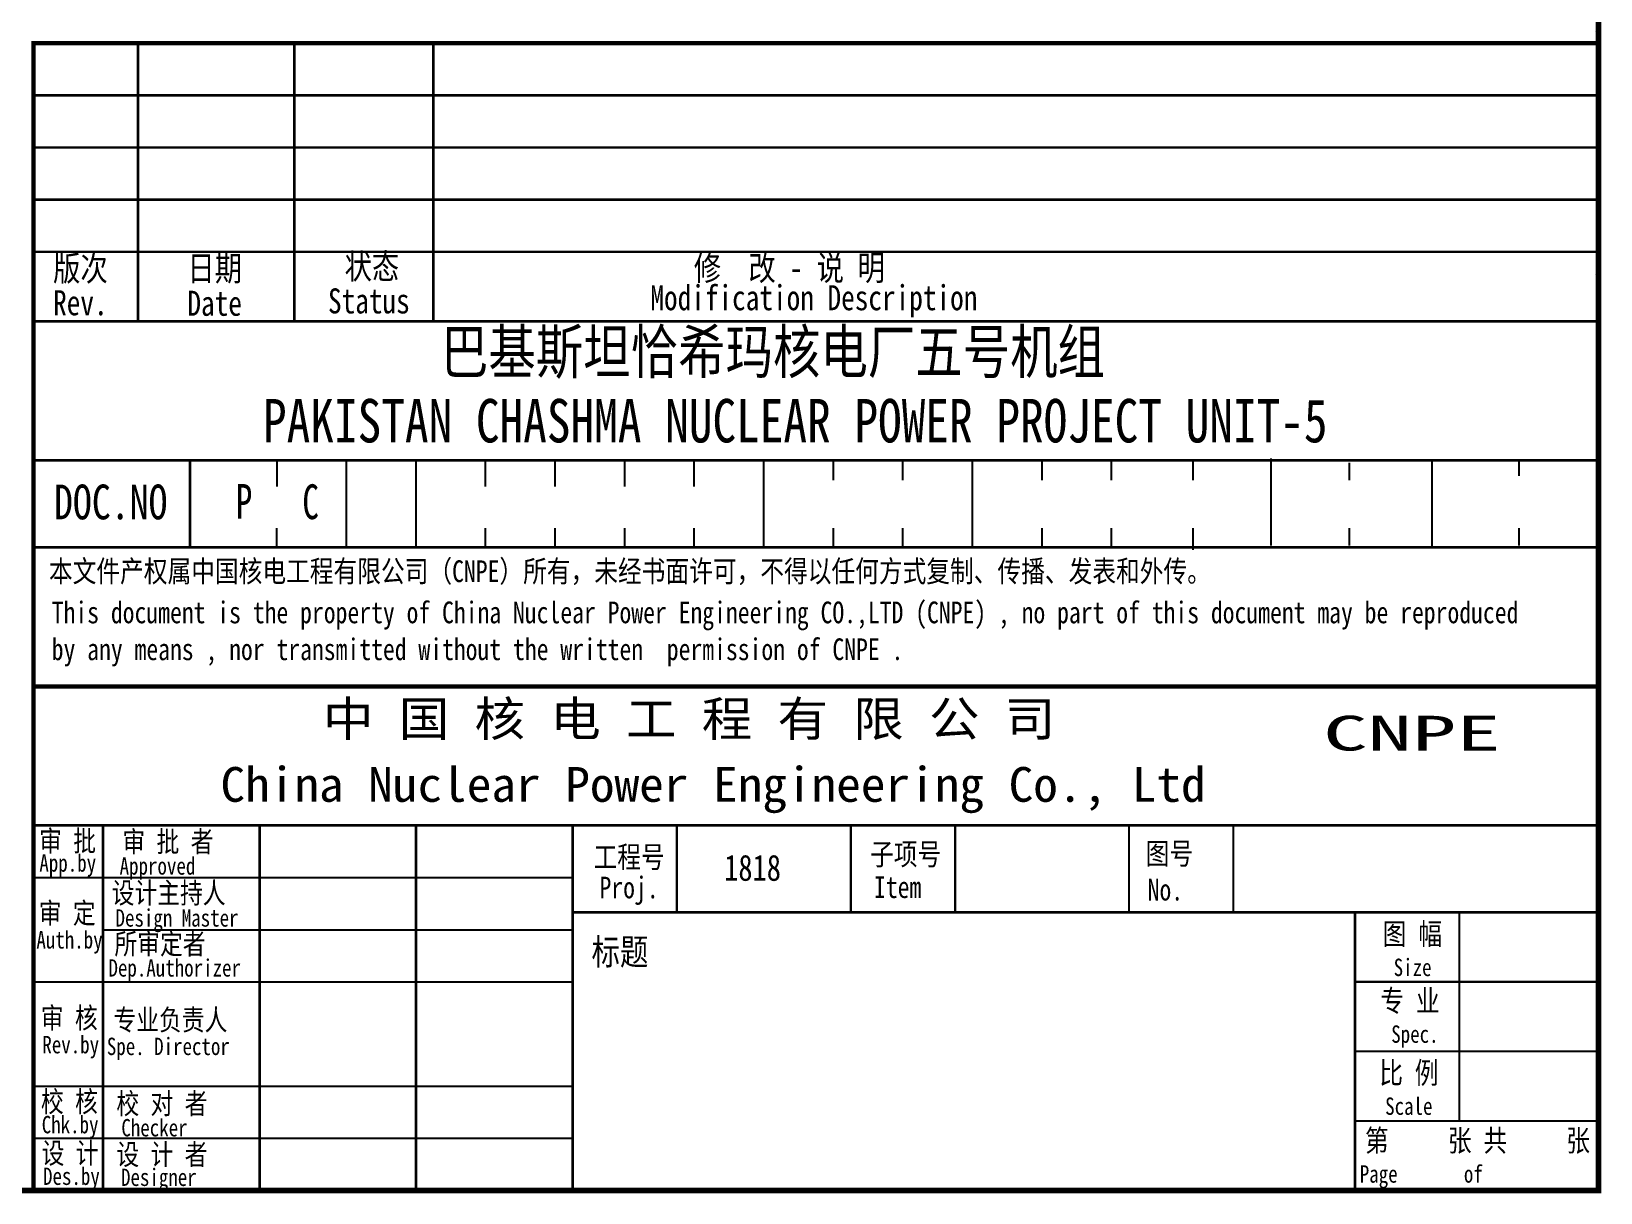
# Model space of a CAD drawing. Extents: x -146397 to -144715, y -1313836 to -1313242.
# Drawn here: x -144904.9 to -144724.4, y -1313826.4 to -1313692.8 of the extents above; entities that cross this region are included whole.
import ezdxf
from ezdxf.enums import TextEntityAlignment as Align

# ---------------------------------------------------------------- set-up
doc = ezdxf.new("R2010")
doc.units = 0
doc.header["$LTSCALE"] = 1000
doc.header["$MEASUREMENT"] = 0
doc.layers.get('0').update_dxf_attribs({"linetype": 'CONTINUOUS'})
for name, color, linetype in [('1', 7, 'CONTINUOUS'), ('PUB_TEXT', 7, 'CONTINUOUS'), ('图框', 4, 'CONTINUOUS')]:
    doc.layers.add(name, color=color, linetype=linetype)
doc.styles.add('宋体', font='', dxfattribs={"width": 0.7})
doc.styles.add('汉字', font='仿宋_GB2312.ttf', dxfattribs={"width": 0.8, "height": 4})
doc.styles.get('宋体').set_extended_font_data('SimSun')

msp = doc.modelspace()

# ---------------------------------------------------------------- texts
at = {"linetype": 'Continuous', "char_height": 4, "attachment_point": 5, "style": '宋体'}
for s, insert, width in [('P', (-144880.4, -1313746.86), 5.7748), ('C', (-144872.74, -1313746.93), 6.7601)]:
    msp.add_mtext(s, dxfattribs=dict(at, insert=insert, width=width))
at = {"layer": '1', "style": '汉字', "width": 0.8}
for s, height, p in [('版次', 2.88, (-144902.36, -1313721.48)), ('日期 ', 2.88, (-144886.91, -1313721.48)), ('状态', 2.88, (-144868.83, -1313721.26)), ('修  改 - 说 明', 2.88, (-144828.66, -1313721.42)), ('Status', 2.88, (-144870.74, -1313725.23)), ('Modification Description', 2.88, (-144833.66, -1313724.86)), ('Rev.', 2.88, (-144902.36, -1313725.44)), ('Date', 2.88, (-144886.91, -1313725.5)), ('巴基斯坦恰希玛核电厂五号机组', 5, (-144857.75, -1313732.13)), ('PAKISTAN CHASHMA NUCLEAR POWER PROJECT UNIT-5', 5, (-144878.22, -1313740.07)), ('审 批', 2.4, (-144903.97, -1313787.12)), ('审 批 者', 2.4, (-144894.39, -1313787.2)), ('App.by', 2, (-144903.94, -1313789.46)), ('Approved', 2, (-144894.71, -1313789.8)), ('设计主持人', 2.4, (-144895.62, -1313793.1)), ('Proj.', 2.5, (-144839.51, -1313792.53)), ('Item', 2.5, (-144807.94, -1313792.49)), ('No.', 2.5, (-144776.46, -1313792.78)), ('审 定', 2.4, (-144904.01, -1313795.42)), ('Design Master', 2, (-144895.18, -1313795.78)), ('Auth.by', 2, (-144904.28, -1313798.3)), ('所审定者', 2.4, (-144895.3, -1313798.96)), ('图 幅', 2.5, (-144749.42, -1313797.87)), ('标题', 3, (-144840.43, -1313800.18)), ('Dep.Authorizer', 2, (-144895.99, -1313801.53)), ('Size', 2, (-144748.16, -1313801.47)), ('专 业', 2.5, (-144749.69, -1313805.56)), ('审 核', 2.4, (-144903.77, -1313807.48)), ('专业负责人', 2.4, (-144895.41, -1313807.71)), ('Spec.', 2, (-144748.44, -1313809.15)), ('Rev.by', 2, (-144903.6, -1313810.36)), ('Spe. Director', 2, (-144896.18, -1313810.56)), ('比 例', 2.5, (-144749.82, -1313813.85)), ('校 核', 2.4, (-144903.76, -1313817.11)), ('校 对 者', 2.4, (-144895.08, -1313817.34)), ('Scale', 2, (-144749.14, -1313817.44)), ('Chk.by', 2, (-144903.67, -1313819.56)), ('Checker', 2, (-144894.51, -1313819.92)), ('第     张 共     张', 2.5, (-144751.46, -1313821.64)), ('设 计', 2.4, (-144903.68, -1313823.04)), ('设 计 者', 2.4, (-144895.08, -1313823.19)), ('Page       of  ', 2, (-144752.06, -1313825.24)), ('Des.by', 2, (-144903.52, -1313825.5)), ('Designer', 2, (-144894.55, -1313825.62))]:
    msp.add_text(s, height=height, dxfattribs=at).set_placement(p)
at = {"layer": '1', "color": 7, "style": '宋体', "width": 0.8}
msp.add_text('DOC.NO', height=4, dxfattribs=at).set_placement((-144902.26, -1313748.92))
at = {"layer": '1', "ltscale": 0.8, "style": '汉字', "width": 0.8}
for s, height, p in [('本文件产权属中国核电工程有限公司（CNPE）所有，未经书面许可，不得以任何方式复制、传播、发表和外传。', 2.5, (-144902.84, -1313756.14)), ('This document is the property of China Nuclear Power Engineering CO.,LTD (CNPE) , no part of this document may be reproduced ', 2.5, (-144902.52, -1313760.88)), ('by any means , nor transmitted without the written  permission of CNPE .', 2.5, (-144902.52, -1313765.12)), ('工程号', 2.5, (-144840.19, -1313789.02)), ('子项号', 2.5, (-144808.39, -1313788.7)), ('图号', 2.5, (-144776.68, -1313788.63)), ('1818', 3, (-144825.17, -1313790.51))]:
    msp.add_text(s, height=height, dxfattribs=at).set_placement(p)
at = {"layer": 'PUB_TEXT', "style": '汉字'}
for s, width, p, p2 in [('中 国 核 电 工 程 有 限 公 司', 1.049388, (-144871.32, -1313773.87), (-144787.09, -1313773.87)), ('CNPE', 1.843009, (-144756.27, -1313775.52), (-144735.86, -1313775.52)), ('China Nuclear Power Engineering Co., Ltd', 1.023647, (-144883.11, -1313781.42), (-144769.79, -1313781.42))]:
    msp.add_text(s, height=4, dxfattribs=dict(at, width=width)).set_placement(p, p2, align=Align.FIT)

# ---------------------------------------------------------------- linework, layer by layer
at = {"linetype": 'Continuous'}
msp.add_line((-144886.61, -1313742.14), (-144886.61, -1313752.14), dxfattribs=at)
msp.add_line((-144876.61, -1313742.14), (-144876.61, -1313745.14))
at = {"const_width": 0.65}
msp.add_lwpolyline([(-146371.61, -1313252.14), (-144724.61, -1313252.14), (-144724.61, -1313826.14), (-146371.61, -1313826.14)], close=True, dxfattribs=at)
at = {"layer": '1'}
for p, q in [((-144724.94, -1313692.78), (-144724.94, -1313692.78)), ((-144724.94, -1313692.78), (-144724.94, -1313692.78)), ((-144724.94, -1313692.78), (-144724.94, -1313692.78)), ((-144724.94, -1313692.78), (-144724.94, -1313692.78)), ((-144724.61, -1313766.08), (-144724.61, -1313692.78)), ((-144724.94, -1313720.78), (-144724.94, -1313720.78)), ((-144724.94, -1313720.78), (-144724.94, -1313720.78)), ((-144724.94, -1313720.78), (-144724.94, -1313720.78)), ((-144724.94, -1313720.78), (-144724.94, -1313720.78)), ((-144868.61, -1313752.14), (-144868.61, -1313742.14)), ((-144860.61, -1313752.14), (-144860.61, -1313742.14)), ((-144852.61, -1313745.14), (-144852.61, -1313742.14)), ((-144844.61, -1313745.14), (-144844.61, -1313742.14)), ((-144836.61, -1313745.14), (-144836.61, -1313742.14)), ((-144828.61, -1313745.14), (-144828.61, -1313742.14)), ((-144820.61, -1313752.14), (-144820.61, -1313742.14)), ((-144812.61, -1313744.43), (-144812.61, -1313742.14)), ((-144804.61, -1313744.43), (-144804.61, -1313742.14)), ((-144796.61, -1313752.14), (-144796.61, -1313742.14)), ((-144788.61, -1313744.43), (-144788.61, -1313742.14)), ((-144780.61, -1313744.43), (-144780.61, -1313742.14)), ((-144771.24, -1313744.43), (-144771.24, -1313742.14)), ((-144762.24, -1313751.93), (-144762.24, -1313741.93)), ((-144743.74, -1313752.14), (-144743.74, -1313742.14)), ((-144733.74, -1313743.93), (-144733.74, -1313742.03)), ((-144876.61, -1313743.14), (-144876.61, -1313743.14)), ((-144753.24, -1313744.43), (-144753.24, -1313742.43)), ((-144876.61, -1313752.14), (-144876.61, -1313749.93)), ((-144852.61, -1313752.14), (-144852.61, -1313749.93)), ((-144844.61, -1313752.14), (-144844.61, -1313749.93)), ((-144836.61, -1313752.14), (-144836.61, -1313749.93)), ((-144828.61, -1313752.14), (-144828.61, -1313749.93)), ((-144812.61, -1313752.14), (-144812.61, -1313749.93)), ((-144804.61, -1313752.14), (-144804.61, -1313749.93)), ((-144788.61, -1313752.14), (-144788.61, -1313749.93)), ((-144780.61, -1313752.14), (-144780.61, -1313749.93)), ((-144771.24, -1313752.43), (-144771.24, -1313749.93)), ((-144753.24, -1313751.93), (-144753.24, -1313749.93)), ((-144733.74, -1313751.93), (-144733.74, -1313749.93)), ((-144724.61, -1313752.14), (-144904.61, -1313752.14)), ((-144724.61, -1313826.14), (-144904.61, -1313826.14)), ((-144724.61, -1313826.14), (-144904.61, -1313826.14)), ((-144724.61, -1313826.14), (-144904.61, -1313826.14)), ((-144724.61, -1313826.14), (-144904.61, -1313826.14)), ((-144724.61, -1313826.14), (-144904.61, -1313826.14))]:
    msp.add_line(p, q, dxfattribs=at)
at = {"layer": '1', "color": 7}
for p, q in [((-144724.91, -1313707.9), (-144724.91, -1313707.9)), ((-144724.91, -1313707.9), (-144724.91, -1313707.9)), ((-144724.91, -1313707.9), (-144724.91, -1313707.9)), ((-144724.91, -1313707.9), (-144724.91, -1313707.9)), ((-144724.91, -1313735.9), (-144724.91, -1313735.9)), ((-144724.91, -1313735.9), (-144724.91, -1313735.9)), ((-144724.91, -1313735.9), (-144724.91, -1313735.9)), ((-144724.91, -1313735.9), (-144724.91, -1313735.9)), ((-144904.61, -1313790.14), (-144842.61, -1313790.14)), ((-144896.61, -1313796.14), (-144842.61, -1313796.14)), ((-144904.61, -1313802.14), (-144842.61, -1313802.14)), ((-144904.61, -1313814.14), (-144842.61, -1313814.14)), ((-144904.61, -1313820.14), (-144842.61, -1313820.14)), ((-144724.61, -1313826.14), (-144904.61, -1313826.14)), ((-144724.61, -1313826.14), (-144904.61, -1313826.14)), ((-144724.61, -1313826.14), (-144904.61, -1313826.14))]:
    msp.add_line(p, q, dxfattribs=at)
at = {"layer": '1', "color": 7, "ltscale": 0.8}
msp.add_line((-144904.61, -1313730.25), (-144904.61, -1313791.74), dxfattribs=at)
at = {"layer": '1', "color": 7, "const_width": 0.5}
for points in [[(-144904.61, -1313826.14), (-144724.61, -1313826.14), (-144724.61, -1313694.14), (-144904.61, -1313694.14)], [(-144904.61, -1313768.14), (-144724.61, -1313768.14), (-144724.61, -1313826.14), (-144904.61, -1313826.14)]]:
    msp.add_lwpolyline(points, close=True, dxfattribs=at)
at = {"layer": '1', "color": 7}
for points, const_width in [([(-144892.61, -1313694.14), (-144892.61, -1313726.14)], 0.3), ([(-144874.61, -1313694.14), (-144874.61, -1313726.14)], 0.3), ([(-144858.61, -1313694.14), (-144858.61, -1313726.14)], 0.3), ([(-144904.61, -1313700.14), (-144724.61, -1313700.14)], 0.3), ([(-144904.61, -1313706.14), (-144724.61, -1313706.14)], 0.3), ([(-144904.61, -1313712.14), (-144724.61, -1313712.14)], 0.3), ([(-144904.61, -1313718.14), (-144724.61, -1313718.14)], 0.3), ([(-144904.61, -1313726.14), (-144724.61, -1313726.14)], 0.3), ([(-144904.61, -1313742.14), (-144724.61, -1313742.14)], 0.3), ([(-144886.61, -1313742.14), (-144886.61, -1313752.14)], 0.3), ([(-144904.61, -1313752.14), (-144724.61, -1313752.14)], 0.3), ([(-144904.61, -1313752.14), (-144724.61, -1313752.14)], 0.3), ([(-144904.61, -1313784.14), (-144724.61, -1313784.14)], 0.3), ([(-144896.61, -1313784.14), (-144896.61, -1313826.14)], 0.3), ([(-144878.61, -1313784.14), (-144878.61, -1313826.14)], 0.3), ([(-144860.61, -1313784.14), (-144860.61, -1313826.14)], 0.3), ([(-144842.61, -1313784.14), (-144842.61, -1313826.14)], 0.3), ([(-144830.61, -1313784.14), (-144830.61, -1313794.14)], 0.25), ([(-144810.61, -1313784.14), (-144810.61, -1313794.14)], 0.25), ([(-144798.61, -1313784.14), (-144798.61, -1313794.14)], 0.25), ([(-144778.61, -1313784.14), (-144778.61, -1313794.14)], 0.25), ([(-144766.61, -1313784.14), (-144766.61, -1313794.14)], 0.25), ([(-144842.61, -1313794.14), (-144724.61, -1313794.14)], 0.3), ([(-144752.61, -1313794.14), (-144752.61, -1313826.14)], 0.3), ([(-144740.61, -1313794.14), (-144740.61, -1313818.14)], 0.25), ([(-144724.61, -1313802.14), (-144752.61, -1313802.14)], 0.25), ([(-144724.61, -1313810.14), (-144752.61, -1313810.14)], 0.25), ([(-144724.61, -1313818.14), (-144752.61, -1313818.14)], 0.25)]:
    msp.add_lwpolyline(points, dxfattribs=dict(at, const_width=const_width))
at = {"layer": '1', "const_width": 0.3}
msp.add_lwpolyline([(-144896.61, -1313784.14), (-144896.61, -1313826.14)], dxfattribs=at)
at = {"layer": '图框'}
msp.add_line((-144724.61, -1313826.14), (-144904.61, -1313826.14), dxfattribs=at)
msp.add_line((-144724.61, -1313826.14), (-144904.61, -1313826.14), dxfattribs=at)
msp.add_line((-144724.61, -1313826.14), (-144904.61, -1313826.14), dxfattribs=at)
msp.add_line((-144724.61, -1313826.14), (-144904.61, -1313826.14), dxfattribs=at)
msp.add_line((-144724.61, -1313826.14), (-144904.61, -1313826.14), dxfattribs=at)

msp.set_redraw_order([(e.dxf.handle, doc.entitydb.next_handle()) for e in msp.query("TEXT MTEXT ATTDEF DIMENSION ARC_DIMENSION")])  # texts and dimensions are drawn at this point

doc.saveas('drawing.dxf')
